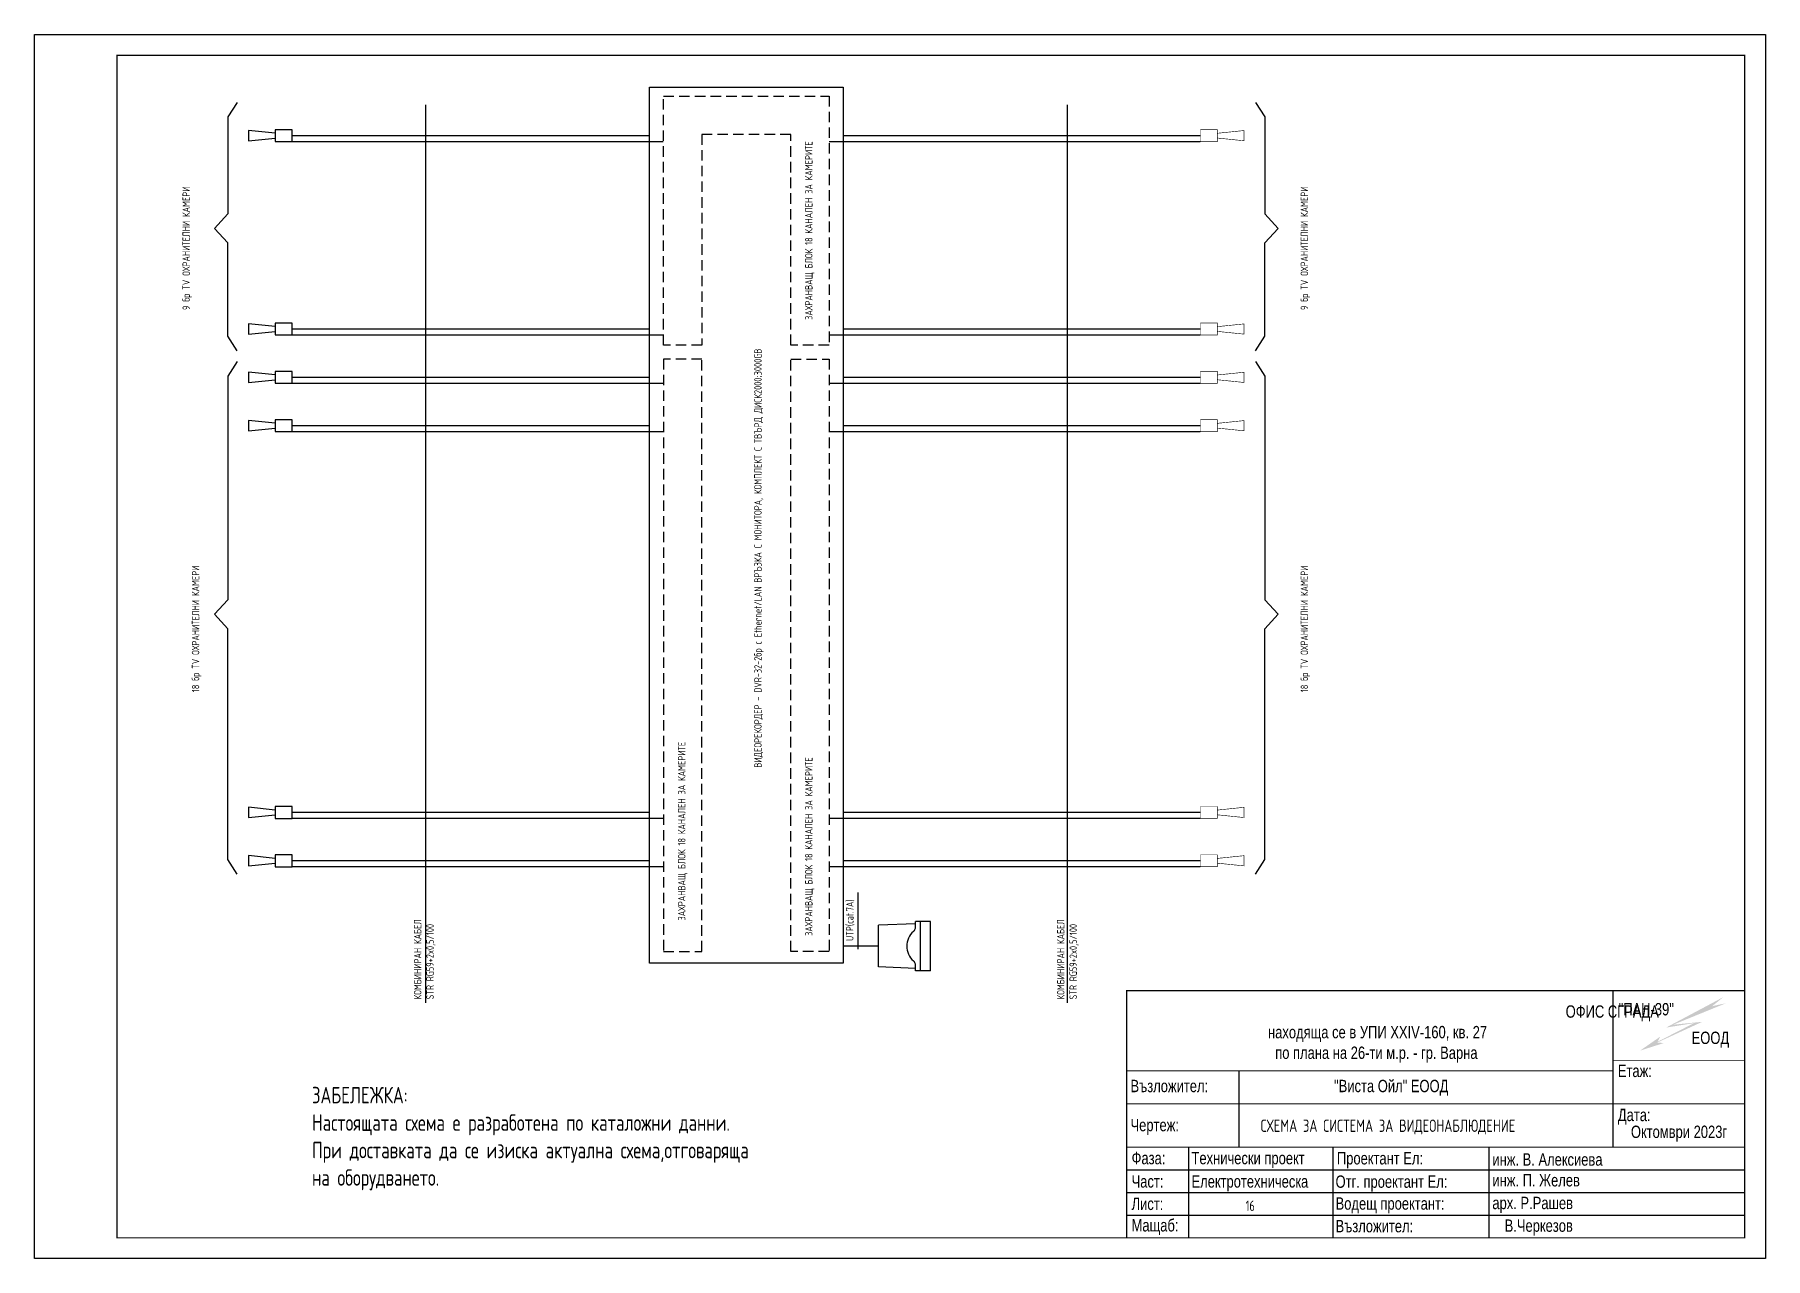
# Model space of a CAD drawing. Extents: x 25325 to 182345, y 3956 to 147305.
# Drawn here: x 44793 to 46893, y 9835 to 11320 of the extents above; entities that cross this region are included whole.
import ezdxf

# ---------------------------------------------------------------- set-up
doc = ezdxf.new("R2010")
doc.units = 0
doc.header["$MEASUREMENT"] = 0
doc.linetypes.add('HIDDENX2', pattern=[19.05, 12.7, -6.35])
doc.layers.get('0').update_dxf_attribs({"linetype": 'CONTINUOUS'})
doc.layers.add('CAT6A UNDERGROUND PORTS ROUTING', color=1, linetype='CONTINUOUS')
doc.layers.add('ELSH', color=111, linetype='CONTINUOUS')
doc.styles.add('ARIAL', font='arial.ttf', dxfattribs={"width": 0.75})
doc.styles.get("Standard").update_dxf_attribs({"font": 'simplex.shx', "width": 0.7, "height": 10})
doc.styles.add('Tabla_100', font='simplex.shx', dxfattribs={"width": 0.7, "height": 20})

msp = doc.modelspace()

# ---------------------------------------------------------------- texts
at = {"layer": 'ELSH'}
for s, insert, char_height, attachment_point, rotation in [('ЗАХРАНВАЩ БЛОК 18 КАНАЛЕН ЗА КАМЕРИТЕ', (45727.57, 10973.4), 9, 1, 90), ('9 {\\Fsimplex|c204;бр} TV {\\Fsimplex|c204;ОХРАНИТЕЛНИ КАМЕРИ}', (44983.56, 10985.29), 9, 7, 90), ('9 {\\Fsimplex|c204;бр} TV {\\Fsimplex|c204;ОХРАНИТЕЛНИ КАМЕРИ}', (46328.87, 10985.29), 9, 1, 90), ('{\\Fsimplex|c204;ВИДЕОРЕКОРДЕР }- DVR-32{\\Fsimplex|c204;-2бр }c Ethernet/LAN {\\Fsimplex|c204;ВРЪЗКА С МОНИТОРА}, {\\Fsimplex|c204;КОМПЛЕКТ С ТВЪРД ДИСК}2000;3000GB ', (45665.82, 10429.99), 9, 1, 90), ('{\\Fsimplex|c204; }18 {\\Fsimplex|c204;бр} TV {\\Fsimplex|c204;ОХРАНИТЕЛНИ КАМЕРИ}', (44983.5, 10516.91), 9, 1, 90), ('{\\Fsimplex|c204; }18 {\\Fsimplex|c204;бр} TV {\\Fsimplex|c204;ОХРАНИТЕЛНИ КАМЕРИ}', (46328.87, 10516.91), 9, 1, 90), ('ЗАХРАНВАЩ БЛОК 18 КАНАЛЕН ЗА КАМЕРИТЕ', (45584.86, 10244.55), 9, 7, 90), ('ЗАХРАНВАЩ БЛОК 18 КАНАЛЕН ЗА КАМЕРИТЕ', (45727.57, 10225.85), 9, 1, 90), ('UTP(cat.7A)', (45777.34, 10219.64), 9, 1, 90), ('КОМБИНИРАН КАБЕЛ \\PSTR RG59+2x0,5/100', (45279.11, 10148.75), 9, 7, 90), ('КОМБИНИРАН КАБЕЛ \\PSTR RG59+2x0,5/100', (46033.32, 10148.75), 9, 1, 90), ('{\\Fsimplex|c204;16}', (46262.08, 9904.62), 12.5, 1, 0)]:
    msp.add_mtext(s, dxfattribs=dict(at, insert=insert, char_height=char_height, attachment_point=attachment_point, rotation=rotation))
at = {"layer": 'ELSH', "insert": (45129.36, 10042.65), "char_height": 20, "attachment_point": 1, "style": 'Tabla_100'}
msp.add_mtext('{\\Fsimplex|c204;ЗАБЕЛЕЖКА:\\PНастоящата схема е разработена по каталожни данни. \\PПри доставката да се изиска актуална схема,отговаряща \\Pна оборудването.}', dxfattribs=at)
at = {"layer": 'ELSH', "insert": (46280.31, 10002.99), "char_height": 15, "attachment_point": 1}
msp.add_mtext('СХЕМА ЗА СИСТЕМА ЗА ВИДЕОНАБЛЮДЕНИЕ', dxfattribs=at)

# ---------------------------------------------------------------- blocks, each defined once
blk = doc.blocks.new('A3_M100')
at = {"ltscale": 30}
blk.add_lwpolyline([(0, 2970), (4200, 2970), (4200, 0), (0, 0)], close=True, dxfattribs=at)
at = {"const_width": 3}
blk.add_lwpolyline([(4150, 2920), (200, 2920), (200, 50), (4150, 50)], close=True, dxfattribs=at)
blk = doc.blocks.new('AS_VO_EL_LOGO')
for points in [[(-52.2, 584), (-191, 510.1), (-45.8, 569.2), (-79.2, 562.1)], [(-120, 522.6), (-238.9, 461.7), (-103.9, 523.8)], [(-190, 510.3), (-178, 516.7), (-103.9, 524.1), (-190.3, 510.3)], [(-253.9, 454.3), (-205.1, 488.3), (-212.8, 473.5), (-195.5, 472.9)]]:
    blk.add_hatch(color=256).paths.add_polyline_path(points)
for p, q in [((-320, 600), (-320, 220)), ((-1227.8, 404.5), (-1227.8, 220.8)), ((-1350, 220), (-1350, 0)), ((-1000, 220), (-1000, 0)), ((-620.6, 0), (-620.6, 220.1)), ((-1500, 165), (0, 165)), ((-1500, 110), (0, 110)), ((-1500, 55), (0, 55))]:
    blk.add_line(p, q)
at = {"const_width": 3}
blk.add_lwpolyline([(0, 600), (-1500, 600), (-1500, 0), (0, 0)], close=True, dxfattribs=at)
at = {"const_width": 2.1, "flags": 128}
for points in [[(-320, 430), (1, 430)], [(-320, 405), (-1500, 405)], [(-1500, 325), (0, 325)], [(0, 220), (-1500, 220)]]:
    blk.add_lwpolyline(points, dxfattribs=at)
at = {"char_height": 30, "attachment_point": 1, "style": 'ARIAL'}
for s, insert in [('{\\fArial|b0|i0|c204|p34;^I^I^I^I^I              ОФИС СГРАДА\\Pнаходяща се в УПИ }XXIV-160, {\\fArial|b0|i0|c204|p34;кв. 27\\P  по плана на 26-ти м.р. - гр. Варна}', (-1156.9, 564.1)), ('\\fArial|b0|i0|c204|p34;"ПАН-39" ', (-306.1, 569.8)), ('\\fArial|b0|i0|c204|p34;ЕООД', (-129, 500.3)), ('Етаж:', (-308, 420.1)), ('Възложител:', (-1490.6, 383.4)), ('{\\fArial|b0|i0|c204|p34;"Виста Ойл" ЕООД}', (-996.6, 383.4)), ('Дата:', (-308, 313.1)), ('Чертеж:', (-1490.6, 288.6)), ('{\\fArial|b0|i0|c204|p34;Октомври 2023г}', (-276.3, 272.2)), ('Фаза:', (-1488, 208.4)), ('{\\fArial|b0|i0|c204|p34;Технически проект}', (-1342.6, 208.4)), ('{\\fArial|b0|i0|c204|p34;Проектант Ел:}', (-989.8, 208)), ('{\\fArial|b0|i0|c204|p34;инж. В.} {\\fArial|b0|i0|c204|p34;Алексиева}', (-612.5, 205)), ('Част:', (-1488, 151.8)), ('{\\fArial|b0|i0|c204|p34;Електротехническа}', (-1342.6, 151.8)), ('Отг. проектант Ел:', (-993, 151.3)), ('{\\fArial|b0|i0|c204|p34;инж. П. Желев}', (-612.5, 154.6)), ('Лист:', (-1488, 97.4)), ('Водещ проектант:', (-993, 98.2)), ('{\\fArial|b0|i0|c204|p34;арх. Р.Рашев}', (-612.5, 99.5)), ('Мащаб:', (-1488, 45.3)), ('Възложител:', (-993, 43.3)), ('{\\fArial|b0|i0|c204|p34;В.Черкезов}', (-582.7, 44.5))]:
    blk.add_mtext(s, dxfattribs=dict(at, insert=insert))

# ---------------------------------------------------------------- linework, layer by layer
at = {"layer": 'CAT6A UNDERGROUND PORTS ROUTING'}
for p, q in [((45861.56, 10240.39), (45816.56, 10238.89)), ((45816.56, 10188.21), (45816.56, 10238.89)), ((45879.56, 10243.39), (45861.56, 10243.39)), ((45861.56, 10236.87), (45861.56, 10243.39)), ((45867.56, 10183.39), (45867.56, 10243.39)), ((45879.56, 10183.39), (45879.56, 10243.39)), ((45861.56, 10186.39), (45816.56, 10188.21)), ((45861.56, 10183.39), (45861.56, 10189.91)), ((45879.56, 10183.39), (45861.56, 10183.39))]:
    msp.add_line(p, q, dxfattribs=at)
for points in [[(45084.52, 11199.8), (45052.19, 11203.13), (45052.19, 11190.7), (45084.65, 11194.03)], [(45084.52, 10965.16), (45052.19, 10968.49), (45052.19, 10956.06), (45084.65, 10959.39)], [(45084.52, 10906.5), (45052.19, 10909.82), (45052.19, 10897.4), (45084.65, 10900.73)], [(45084.52, 10847.83), (45052.19, 10851.16), (45052.19, 10838.74), (45084.65, 10842.07)], [(45084.52, 10378.55), (45052.19, 10381.88), (45052.19, 10369.45), (45084.65, 10372.78)], [(45084.52, 10319.89), (45052.19, 10323.21), (45052.19, 10310.79), (45084.65, 10314.12)]]:
    msp.add_lwpolyline(points, dxfattribs=at)
for points in [[(45105.1, 11204.14), (45084.65, 11204.14), (45084.65, 11189.69), (45105.1, 11189.69)], [(45105.1, 10969.5), (45084.65, 10969.5), (45084.65, 10955.05), (45105.1, 10955.05)], [(45105.1, 10910.84), (45084.65, 10910.84), (45084.65, 10896.39), (45105.1, 10896.39)], [(45105.1, 10852.18), (45084.65, 10852.18), (45084.65, 10837.72), (45105.1, 10837.72)], [(45105.1, 10382.89), (45084.65, 10382.89), (45084.65, 10368.44), (45105.1, 10368.44)], [(45105.1, 10324.23), (45084.65, 10324.23), (45084.65, 10309.78), (45105.1, 10309.78)]]:
    msp.add_lwpolyline(points, close=True, dxfattribs=at)
at = {"layer": 'CAT6A UNDERGROUND PORTS ROUTING', "const_width": 0.7}
for points in [[(46207.33, 11204.14), (46227.79, 11204.14), (46227.79, 11189.69), (46207.33, 11189.69)], [(46207.33, 10969.5), (46227.79, 10969.5), (46227.79, 10955.05), (46207.33, 10955.05)], [(46207.33, 10910.84), (46227.79, 10910.84), (46227.79, 10896.39), (46207.33, 10896.39)], [(46207.33, 10852.18), (46227.79, 10852.18), (46227.79, 10837.72), (46207.33, 10837.72)], [(46207.33, 10382.89), (46227.79, 10382.89), (46227.79, 10368.44), (46207.33, 10368.44)], [(46207.33, 10324.23), (46227.79, 10324.23), (46227.79, 10309.78), (46207.33, 10309.78)]]:
    msp.add_lwpolyline(points, close=True, dxfattribs=at)
for points in [[(46227.91, 11199.8), (46260.24, 11203.13), (46260.24, 11190.7), (46227.79, 11194.03)], [(46227.91, 10965.16), (46260.24, 10968.49), (46260.24, 10956.06), (46227.79, 10959.39)], [(46227.91, 10906.5), (46260.24, 10909.82), (46260.24, 10897.4), (46227.79, 10900.73)], [(46227.91, 10847.83), (46260.24, 10851.16), (46260.24, 10838.74), (46227.79, 10842.07)], [(46227.91, 10378.55), (46260.24, 10381.88), (46260.24, 10369.45), (46227.79, 10372.78)], [(46227.91, 10319.89), (46260.24, 10323.21), (46260.24, 10310.79), (46227.79, 10314.12)]]:
    msp.add_lwpolyline(points, dxfattribs=at)
at = {"layer": 'CAT6A UNDERGROUND PORTS ROUTING'}
for centre, radius, start, end in [((45875.06, 10213.39), 24, 131.81031, 228.18969), ((45854.06, 10236.87), 7.5, 311.81031, 0), ((45854.06, 10189.91), 7.5, 0, 48.18969)]:
    msp.add_arc(centre, radius, start, end, dxfattribs=at)
at = {"layer": 'ELSH'}
for p, q in [((45266.93, 11234.23), (45266.93, 10144.56)), ((46045.5, 11234.23), (46045.5, 10144.56)), ((45791.5, 10278.37), (45791.5, 10209.62))]:
    msp.add_line(p, q, dxfattribs=at)
for points in [[(45038.52, 11237.29), (45026.99, 11219.56), (45026.99, 11102.17), (45011.02, 11084.44)], [(46273.91, 11237.29), (46285.45, 11219.56), (46285.45, 11102.17), (46301.41, 11084.44)], [(45038.52, 10935.78), (45026.99, 10953.51), (45026.99, 11066.71), (45011.02, 11084.44)], [(46273.91, 10935.78), (46285.45, 10953.51), (46285.45, 11066.71), (46301.41, 11084.44)], [(45038.52, 10922.94), (45026.99, 10905.21), (45026.99, 10633.79), (45011.02, 10616.06)], [(46273.91, 10922.94), (46285.45, 10905.21), (46285.45, 10633.79), (46301.41, 10616.06)], [(45038.52, 10300.68), (45026.99, 10318.41), (45026.99, 10598.34), (45011.02, 10616.06)], [(46273.91, 10300.68), (46285.45, 10318.41), (46285.45, 10598.34), (46301.41, 10616.06)]]:
    msp.add_lwpolyline(points, dxfattribs=at)
msp.add_lwpolyline([(45538.62, 11255.64), (45773.81, 11255.64), (45773.81, 10192.61), (45538.62, 10192.61)], close=True, dxfattribs=at)
at = {"layer": 'ELSH', "linetype": 'HIDDENX2'}
msp.add_lwpolyline([(45555.74, 10942.79), (45555.74, 11244.97), (45756.69, 11244.97), (45756.69, 10942.79), (45710.14, 10942.79), (45710.14, 11198.42), (45602.29, 11198.42), (45602.29, 10942.79), (45555.74, 10942.79)], dxfattribs=at)
at = {"layer": 'ELSH', "const_width": 1.5}
for points in [[(45105.1, 11196.92), (45538.62, 11196.92)], [(46207.33, 11196.92), (45773.81, 11196.92)], [(45105.1, 11189.69), (45555.74, 11189.69)], [(46207.33, 11189.69), (45756.69, 11189.69)], [(45105.1, 10962.27), (45538.62, 10962.27)], [(46207.33, 10962.27), (45773.81, 10962.27)], [(45105.1, 10955.05), (45555.74, 10955.05)], [(46207.33, 10955.05), (45756.69, 10955.05)], [(45105.1, 10903.61), (45538.62, 10903.61)], [(46207.33, 10903.61), (45773.81, 10903.61)], [(45105.1, 10896.39), (45555.74, 10896.39)], [(46207.33, 10896.39), (45756.69, 10896.39)], [(45105.1, 10844.95), (45538.62, 10844.95)], [(45105.1, 10837.72), (45555.74, 10837.72)], [(46207.33, 10837.72), (45756.69, 10837.72)], [(46207.33, 10844.95), (45773.81, 10844.95)], [(45105.1, 10375.66), (45538.62, 10375.66)], [(46207.33, 10375.66), (45773.81, 10375.66)], [(45105.1, 10368.44), (45555.74, 10368.44)], [(46207.33, 10368.44), (45756.69, 10368.44)], [(45105.1, 10317), (45538.62, 10317)], [(46207.33, 10317), (45773.81, 10317)], [(45105.1, 10309.78), (45555.74, 10309.78)], [(46207.33, 10309.78), (45756.69, 10309.78)], [(45773.81, 10213.48), (45816.22, 10213.48)]]:
    msp.add_lwpolyline(points, dxfattribs=at)
at = {"layer": 'ELSH', "linetype": 'HIDDENX2'}
for points in [[(45602.29, 10925.81), (45555.74, 10925.81), (45555.74, 10206.98), (45602.29, 10206.98)], [(45710.14, 10925.81), (45756.69, 10925.81), (45756.69, 10206.98), (45710.14, 10206.98)]]:
    msp.add_lwpolyline(points, close=True, dxfattribs=at)

# ---------------------------------------------------------------- block references
at = {"layer": 'ELSH', "xscale": 0.5, "yscale": 0.5, "zscale": 0.5}
for name, p in [('A3_M100', (44792.73, 9834.52)), ('AS_VO_EL_LOGO', (46867.73, 9859.52))]:
    msp.add_blockref(name, p, dxfattribs=at)

msp.set_redraw_order([(e.dxf.handle, doc.entitydb.next_handle()) for e in msp.query("TEXT MTEXT ATTDEF DIMENSION ARC_DIMENSION")])  # texts and dimensions are drawn at this point

doc.saveas('drawing.dxf')
